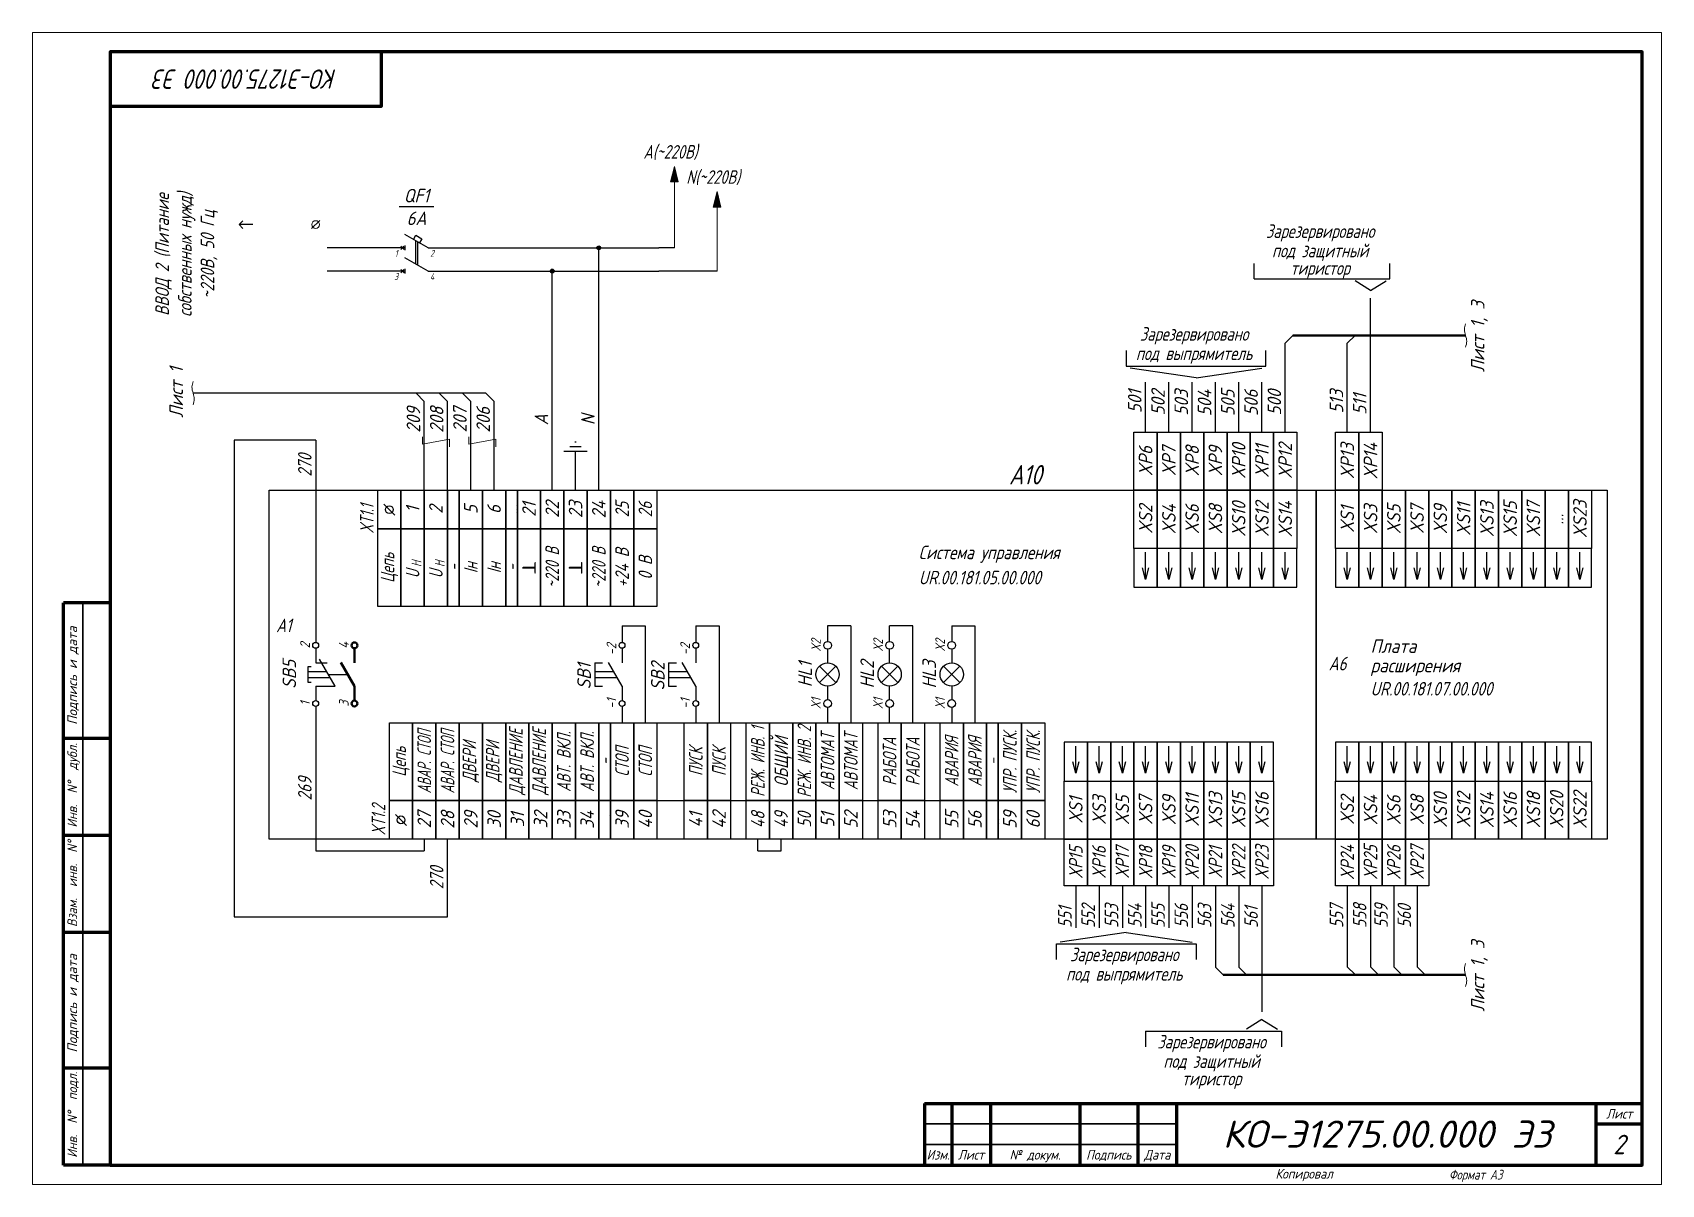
# Model space of a CAD drawing. Header units: millimetres. Extents: x -266 to 8003, y 0 to 8682.
# Drawn here: x 266.5 to 686.5, y 1200.2 to 1497.2 of the extents above; entities that cross this region are included whole.
import ezdxf
from ezdxf.enums import TextEntityAlignment as Align

# ---------------------------------------------------------------- set-up
doc = ezdxf.new("R2010")
doc.units = ezdxf.units.MM
doc.linetypes.add('CENTER', pattern=[2, 1.25, -0.25, 0.25, -0.25])
for name, color, linetype in [('10', 41, 'Continuous'), ('14', 21, 'Continuous'), ('4', 7, 'Continuous')]:
    doc.layers.add(name, color=color, linetype=linetype)
doc.styles.add('GENISO', font='geniso.shx', dxfattribs={"width": 1.1, "height": 4})
doc.styles.add('GENISO_1', font='geniso.shx', dxfattribs={"oblique": 15, "height": 3.5})
doc.styles.get("Standard").update_dxf_attribs({"font": 'txt.shx'})
doc.styles.add('гост', font='simplex.shx', dxfattribs={"oblique": 15, "height": 2.25})
doc.dimstyles.new('ISO-25', dxfattribs={"dimtxt": 2.5, "dimasz": 2.5, "dimexe": 1.25, "dimexo": 0.625, "dimtad": 1, "dimtxsty": 'Standard', "dimcen": 2.5, "dimadec": 0, "dimazin": 0, "dimtfac": 1, "dimtmove": 0, "dimatfit": 3, "dimfxl": 1, "dimarcsym": 0})

msp = doc.modelspace()

# ---------------------------------------------------------------- texts
at = {"linetype": 'CENTER', "lineweight": 40, "style": 'GENISO_1', "oblique": 15, "width": 0.9}
msp.add_text('КО-Э1275.00.000 Э3', height=5, rotation=180, dxfattribs=at).set_placement((321.5, 1485.25), align=Align.MIDDLE_CENTER)
at = {"lineweight": 20, "style": 'GENISO_1', "oblique": 15, "width": 0.85}
for s, p in [('A(~220В)', (430.97, 1464.75)), ('N(~220В)', (441.97, 1458.25))]:
    msp.add_text(s, height=3.5, dxfattribs=at).set_placement(p, align=Align.CENTER)
at = {"style": 'GENISO_1', "oblique": 15}
msp.add_text('QF1', height=3.5, dxfattribs=at).set_placement((365.5, 1452.41), align=Align.BOTTOM_CENTER)
msp.add_text('6A', height=3.5, dxfattribs=at).set_placement((365.5, 1449.36), align=Align.MIDDLE_CENTER)
at = {"lineweight": 20, "style": 'GENISO_1', "oblique": 15, "width": 0.85}
for s, p in [('Зарезервировано', (598.5, 1443.25)), ('под защитный', (598.5, 1438.25)), ('тиристор', (598.5, 1433.75)), ('Зарезервировано', (566, 1416.75)), ('под выпрямитель', (566, 1411.75)), ('Зарезервировано', (548, 1256.75)), ('под выпрямитель', (548, 1251.75)), ('Зарезервировано', (570.5, 1234.25)), ('под защитный', (570.5, 1229.25)), ('тиристор', (570.5, 1224.75))]:
    msp.add_text(s, height=3.5, dxfattribs=at).set_placement(p, align=Align.BOTTOM_CENTER)
at = {"style": 'GENISO_1', "oblique": 15, "width": 0.7}
for s, p in [('1', (360.27, 1440.33)), ('2', (369.52, 1440.33)), ('3', (360.27, 1434.33)), ('4', (369.52, 1434.33))]:
    msp.add_text(s, height=1.8, dxfattribs=at).set_placement(p, align=Align.MIDDLE_CENTER)
at = {"lineweight": -3, "style": 'GENISO_1', "oblique": 15}
for s, p in [('Лист 1, 3', (639.13, 1418.84)), ('Лист 1', (303.54, 1404.46)), ('Лист 1, 3', (639.13, 1253.96))]:
    msp.add_text(s, height=3.5, rotation=90, dxfattribs=at).set_placement(p, align=Align.MIDDLE_CENTER)
at = {"style": 'GENISO_1', "oblique": 15}
for s, p in [('501 ', (553.5, 1407.13)), ('502 ', (559.5, 1407.13)), ('503 ', (565.5, 1407.13)), ('504 ', (571.5, 1407.13)), ('505 ', (577.5, 1407.13)), ('506 ', (583.5, 1407.13)), ('500 ', (589.5, 1407.13)), ('513 ', (605.5, 1407.13)), ('511 ', (611.5, 1406.13))]:
    msp.add_text(s, height=3.5, rotation=90, dxfattribs=at).set_placement(p, align=Align.BOTTOM_RIGHT)
for s, p in [('209', (367.5, 1397.4)), ('208', (373.5, 1397.4)), ('207', (379.5, 1397.4)), ('206', (385.5, 1397.4)), ('А', (400.5, 1397.4)), ('N', (412.5, 1397.4))]:
    msp.add_text(s, height=3.5, rotation=90, dxfattribs=at).set_placement(p, align=Align.BOTTOM_CENTER)
at = {"style": 'GENISO', "oblique": 15}
for s, p in [('XP6', (553.5, 1386.75)), ('XP7', (559.5, 1386.75)), ('XP8', (565.5, 1386.75)), ('XP9', (571.5, 1386.75)), ('XP10', (577.5, 1386.75)), ('XP11', (583.5, 1386.75)), ('XP12', (589.5, 1386.75)), ('XP13', (605.5, 1386.75)), ('XP14', (611.5, 1386.75)), ('1', (364.5, 1374.25)), ('2', (370.5, 1374.25)), ('...', (375, 1374.25)), ('5', (379.5, 1374.25)), ('6', (385.5, 1374.25)), ('...', (390, 1374.25)), ('21', (394.5, 1374.25)), ('22', (400.5, 1374.25)), ('23', (406.5, 1374.25)), ('24', (412.5, 1374.25)), ('XS2', (553.5, 1371.75)), ('XS4', (559.5, 1371.75)), ('XS6', (565.5, 1371.75)), ('XS8', (571.5, 1371.75)), ('XS10', (577.5, 1371.75)), ('XS12', (583.5, 1371.75)), ('XS14', (589.5, 1371.75)), ('XS1', (605.5, 1371.75)), ('XS3', (611.5, 1371.75)), ('XS5', (617.5, 1371.75)), ('XS7', (623.5, 1371.75)), ('XS9', (629.5, 1371.75)), ('XS11', (635.5, 1371.75)), ('XS13', (641.5, 1371.75)), ('XS15', (647.5, 1371.75)), ('XS17', (653.5, 1371.75)), ('XS23', (665.5, 1371.75)), ('...', (659.5, 1371.75)), ('XS22', (665.5, 1296.75)), ('XS1', (535.5, 1296.75)), ('XS3', (541.5, 1296.75)), ('XS5', (547.5, 1296.75)), ('XS7', (553.5, 1296.75)), ('XS9', (559.5, 1296.75)), ('XS11', (565.5, 1296.75)), ('XS13', (571.5, 1296.75)), ('XS15', (577.5, 1296.75)), ('XS16', (583.5, 1296.75)), ('XS2', (605.5, 1296.75)), ('XS4', (611.5, 1296.75)), ('XS6', (617.5, 1296.75)), ('XS8', (623.5, 1296.75)), ('XS10', (629.5, 1296.75)), ('XS12', (635.5, 1296.75)), ('XS14', (641.5, 1296.75)), ('XS16', (647.5, 1296.75)), ('XS18', (653.5, 1296.75)), ('XS20', (659.5, 1296.75)), ('27', (367.5, 1294.25)), ('28', (373.5, 1294.25)), ('29', (379.5, 1294.25)), ('30', (385.5, 1294.25)), ('31', (391.5, 1294.25)), ('32', (397.5, 1294.25)), ('33', (403.5, 1294.25)), ('34', (409.5, 1294.25)), ('...', (414, 1294.25)), ('39', (418.5, 1294.25)), ('40', (424.5, 1294.25)), ('41', (437.5, 1294.25)), ('42', (443.5, 1294.25)), ('51', (471.5, 1294.25)), ('52', (477.5, 1294.25)), ('53', (487.5, 1294.25)), ('54', (493.5, 1294.25)), ('55', (503.5, 1294.25)), ('56', (509.5, 1294.25)), ('...', (514, 1294.25)), ('59', (518.5, 1294.25)), ('60', (524.5, 1294.25))]:
    msp.add_text(s, height=3.5, rotation=90, dxfattribs=at).set_placement(p, align=Align.MIDDLE)
at = {"style": 'GENISO_1', "oblique": 15, "width": 0.9}
for s, p in [('270', (339.5, 1382.75)), ('269', (339.5, 1299.25)), ('270', (373.5, 1276.37)), ('552 ', (541.5, 1266.37)), ('553 ', (547.5, 1266.37)), ('554 ', (553.5, 1266.37)), ('555 ', (559.5, 1266.37)), ('556 ', (565.5, 1266.37)), ('563 ', (571.5, 1266.37)), ('564 ', (577.5, 1266.37)), ('557', (605.5, 1266.37)), ('558 ', (611.5, 1266.37)), ('559 ', (617, 1266.37)), ('560 ', (623, 1266.37)), ('551 ', (535.5, 1266.37)), ('561 ', (583.5, 1266.37))]:
    msp.add_text(s, height=3.5, rotation=90, dxfattribs=at).set_placement(p, align=Align.BOTTOM_LEFT)
for s, height, p in [('A10', 5, (522.5, 1379.25)), ('A6', 3.5, (603, 1331.75))]:
    msp.add_text(s, height=height, dxfattribs=at).set_placement(p, align=Align.BOTTOM_CENTER)
at = {"oblique": 15}
for s, height, style, width, p in [('XT1.1   ', 3.5, 'GENISO', 0.8, (355.5, 1374.25)), ('X2', 2.5, 'GENISO_1', 0.9, (470.5, 1339.25)), ('X2', 2.5, 'GENISO_1', 0.9, (486.5, 1339.25)), ('X2', 2.5, 'GENISO_1', 0.9, (502.5, 1339.25)), ('X1', 2.5, 'GENISO_1', 0.9, (470.5, 1324.25)), ('X1', 2.5, 'GENISO_1', 0.9, (486.5, 1324.25)), ('X1', 2.5, 'GENISO_1', 0.9, (502.5, 1324.25)), ('XT1.2', 3.5, 'GENISO', 0.8, (358.5, 1294.25))]:
    msp.add_text(s, height=height, rotation=90, dxfattribs=dict(at, style=style, width=width)).set_placement(p, align=Align.BOTTOM_CENTER)
for s, height, style, width, p in [('25', 3.5, 'GENISO_1', 0.9, (418.5, 1374.25)), ('26', 3.5, 'GENISO_1', 0.9, (424.5, 1374.25)), ('Цепь', 3.5, 'GENISO', 0.8, (358.5, 1359.25)), ('H', 2.5, 'GENISO', 0.8, (365.5, 1360.25)), ('H', 2.5, 'GENISO', 0.8, (371.5, 1360.25)), ('Iн', 3.5, 'GENISO', 0.8, (379.5, 1359.25)), ('Iн', 3.5, 'GENISO', 0.8, (385.5, 1359.25)), ('~220 B', 3.5, 'GENISO', 0.8, (400.5, 1359.25)), ('~220 B', 3.5, 'GENISO', 0.8, (412.5, 1359.25)), ('+24 B', 3.5, 'GENISO_1', 0.9, (418.5, 1359.25)), ('0 B', 3.5, 'GENISO_1', 0.9, (424.5, 1359.25)), ('U  ', 3.5, 'GENISO', 0.8, (364.5, 1359.25)), ('U  ', 3.5, 'GENISO', 0.8, (370.5, 1359.25)), ('-', 3.5, 'GENISO', 0.8, (375, 1359.25)), ('-', 3.5, 'GENISO', 0.8, (390, 1359.25)), ('РЕЖ. ИНВ. 1', 3.5, 'GENISO', 0.75, (453.5, 1309.25)), ('РЕЖ. ИНВ. 2', 3.5, 'GENISO', 0.75, (465.5, 1309.25)), ('АВАР. СТОП', 3.5, 'GENISO', 0.7, (367.5, 1309.25)), ('АВАР. СТОП', 3.5, 'GENISO', 0.7, (373.5, 1309.25)), ('ДВЕРИ', 3.5, 'GENISO', 0.8, (379.5, 1309.25)), ('ДВЕРИ', 3.5, 'GENISO', 0.8, (385.5, 1309.25)), ('ДАВЛЕНИЕ', 3.5, 'GENISO', 0.8, (391.5, 1309.25)), ('ДАВЛЕНИЕ', 3.5, 'GENISO', 0.8, (397.5, 1309.25)), ('АВТ. ВКЛ.', 3.5, 'GENISO', 0.8, (403.5, 1309.25)), ('АВТ. ВКЛ.', 3.5, 'GENISO', 0.8, (409.5, 1309.25)), ('ОБЩИЙ', 3.5, 'GENISO', 0.9, (459.5, 1309.25)), ('АВТОМАТ', 3.5, 'GENISO', 0.8, (471.5, 1309.25)), ('АВТОМАТ', 3.5, 'GENISO', 0.8, (477.5, 1309.25)), ('РАБОТА', 3.5, 'GENISO', 0.8, (487.5, 1309.25)), ('РАБОТА', 3.5, 'GENISO', 0.8, (493.5, 1309.25)), ('АВАРИЯ', 3.5, 'GENISO', 0.8, (503.5, 1309.25)), ('АВАРИЯ', 3.5, 'GENISO', 0.8, (509.5, 1309.25)), ('УПР. ПУСК.', 3.5, 'GENISO', 0.8, (518.5, 1309.25)), ('УПР. ПУСК.', 3.5, 'GENISO', 0.8, (524.5, 1309.25)), ('Цепь', 3.5, 'GENISO', 0.8, (361.5, 1309.25)), ('СТОП', 3.5, 'GENISO', 0.8, (418.5, 1309.25)), ('СТОП', 3.5, 'GENISO', 0.8, (424.5, 1309.25)), ('ПУСК', 3.5, 'GENISO', 0.8, (437.5, 1309.25)), ('ПУСК', 3.5, 'GENISO', 0.8, (443.5, 1309.25)), ('-', 3.5, 'GENISO', 0.8, (414, 1309.25)), ('-', 3.5, 'GENISO', 0.8, (514, 1309.25)), ('48', 3.5, 'GENISO_1', 0.9, (453.5, 1294.25)), ('49', 3.5, 'GENISO_1', 0.9, (459.5, 1294.25)), ('50', 3.5, 'GENISO_1', 0.9, (465.5, 1294.25)), ('XP15', 3.5, 'GENISO', 0.9, (535.5, 1283.25)), ('XP16', 3.5, 'GENISO', 0.9, (541.5, 1283.25)), ('XP17', 3.5, 'GENISO', 0.9, (547.5, 1283.25)), ('XP18', 3.5, 'GENISO', 0.9, (553.5, 1283.25)), ('XP19', 3.5, 'GENISO', 0.9, (559.5, 1283.25)), ('XP20', 3.5, 'GENISO', 0.9, (565.5, 1283.25)), ('XP21', 3.5, 'GENISO', 0.9, (571.5, 1283.25)), ('XP22', 3.5, 'GENISO', 0.9, (577.5, 1283.25)), ('XP23', 3.5, 'GENISO', 0.9, (583.5, 1283.25)), ('XP24', 3.5, 'GENISO', 0.9, (605.5, 1283.25)), ('XP25', 3.5, 'GENISO', 0.9, (611.5, 1283.25)), ('XP26', 3.5, 'GENISO', 0.9, (617.5, 1283.25)), ('XP27', 3.5, 'GENISO', 0.9, (623.5, 1283.25))]:
    msp.add_text(s, height=height, rotation=90, dxfattribs=dict(at, style=style, width=width)).set_placement(p, align=Align.MIDDLE)
at = {"style": 'GENISO_1', "oblique": 15, "width": 0.9}
for s, p in [('Система управления', (495, 1360.42)), ('UR.00.181.05.00.000', (495, 1353.92)), ('UR.00.181.07.00.000', (611.5, 1325.25))]:
    msp.add_text(s, height=3.5, dxfattribs=at).set_placement(p, align=Align.BOTTOM_LEFT)
at = {"style": 'GENISO', "width": 1.5}
for p in [(394.5, 1359.25), (406.5, 1359.25)]:
    msp.add_text('T', height=3.5, rotation=270, dxfattribs=at).set_placement(p, align=Align.MIDDLE)
at = {"lineweight": 40, "style": 'GENISO_1', "oblique": 15, "width": 1.1}
for p in [(278, 1318.75), (278, 1234.25)]:
    msp.add_text('Подпись и дата', height=2.5, rotation=90, dxfattribs=at).set_placement(p)
at = {"style": 'GENISO_1', "oblique": 15, "width": 0.9}
msp.add_text(' A1', height=3.5, dxfattribs=at).set_placement((327.5, 1344.39), align=Align.MIDDLE_LEFT)
at = {"style": 'GENISO_1', "oblique": 15}
for s, p in [('Плата', (611.5, 1336.25)), ('расширения', (611.5, 1331.25))]:
    msp.add_text(s, height=3.5, dxfattribs=at).set_placement(p, align=Align.BOTTOM_LEFT)
at = {"lineweight": 40, "style": 'GENISO_1', "oblique": 15}
for s, p in [('Инв.  N%%d  дубл.', (278, 1292.25)), ('Взам.  инв.  N%%d', (278, 1266.62)), ('Инв.  N%%d  подл.', (278, 1207.12))]:
    msp.add_text(s, height=2.5, rotation=90, dxfattribs=at).set_placement(p)
for s, height, p in [('Лист', 2.5, (675.65, 1218.48)), ('2', 5, (675.61, 1210.55)), ('Изм.', 2.5, (500, 1207.9)), ('Лист', 2.5, (508.5, 1207.9)), ('№ докум.', 2.5, (525, 1207.9)), ('Подпись', 2.5, (544, 1207.9)), ('Дата', 2.5, (556.5, 1207.9)), ('Копировал', 2.5, (594.38, 1203))]:
    msp.add_text(s, height=height, dxfattribs=at).set_placement(p, align=Align.MIDDLE_CENTER)
at = {"lineweight": 70, "style": 'гост', "oblique": 15}
msp.add_text('КО-Э1275.00.000 Э3', height=7, dxfattribs=at).set_placement((615.79, 1213.23), align=Align.MIDDLE_CENTER)
at = {"lineweight": 20, "insert": (314.3, 1440), "char_height": 3.5, "width": 37.4112, "attachment_point": 8, "rotation": 90, "style": 'GENISO_1'}
msp.add_mtext('\\pxqct2;{\\fGOST 2.304 type A|b0|i0|c0|p34;ВВОД 2 (Питание собственных нужд) ~220В, 50 Гц}', dxfattribs=at)
at = {"lineweight": 40, "insert": (631.72, 1204.01), "char_height": 2.5, "width": 19.2268, "attachment_point": 1, "style": 'GENISO_1'}
msp.add_mtext('\\pxt4;{\\FCS_Gost2304|c0;Формат А3}', dxfattribs=at)

# ---------------------------------------------------------------- blocks, each defined once
blk = doc.blocks.new('ZEM')
for p, q in [((-2.5, 0), (2.5, 0)), ((-1.25, -1), (1.25, -1)), ((-0.125, -2), (0.125, -2))]:
    blk.add_line(p, q)
blk = doc.blocks.new('hl')
at = {"layer": '14'}
for p, q in [((5.12, -2.12), (0.88, 2.12)), ((0.88, -2.12), (5.12, 2.12))]:
    blk.add_line(p, q, dxfattribs=at)
blk.add_circle((3, 0), 3, dxfattribs=at)
at = {"layer": '14', "style": 'GENISO_1', "oblique": 15}
blk.add_attdef('HL', text='', height=3.5, dxfattribs=at).set_placement((3, 3), align=Align.BOTTOM_CENTER)
blk = doc.blocks.new('Кнопка НО')
at = {"layer": '14'}
for p, q in [((10.5, 7), (4.5, 7)), ((4.5, 7), (4.5, 5)), ((6.75, 7), (6.75, 1.3)), ((8.25, 7), (8.25, 2.17)), ((10.5, 7), (10.5, 5)), ((4.5, 0), (0.75, 0)), ((4.5, 0), (10.56, 3.5)), ((14.25, 0), (10.5, 0))]:
    blk.add_line(p, q, dxfattribs=at)
for centre in [(0, 0), (15, 0)]:
    blk.add_circle(centre, 0.75, dxfattribs=at)
at = {"layer": '10', "style": 'GENISO_1', "oblique": 15}
blk.add_attdef('SB', text='', height=3.5, dxfattribs=at).set_placement((7.5, 7), align=Align.BOTTOM_CENTER)
at = {"layer": '4', "style": 'GENISO_1', "oblique": 15}
for tag, p in [('N1', (0, 0.75)), ('N2', (15, 0.75))]:
    blk.add_attdef(tag, text='', height=2.5, dxfattribs=at).set_placement(p, align=Align.BOTTOM_CENTER)
blk = doc.blocks.new('Кнопка НЗ')
at = {"layer": '14'}
for p, q in [((4.5, 0), (0.75, 0)), ((4.5, 0), (4.5, -5)), ((9.5, 2), (5.5, 2)), ((5.5, 2), (5.5, 1.12)), ((6.75, 2), (6.75, -3.7)), ((8.25, 2), (8.25, -2.83)), ((9.5, 1.12), (9.5, 2)), ((10.5, 0), (10.5, -3)), ((14.25, 0), (10.5, 0)), ((4.5, -5), (11.43, -1))]:
    blk.add_line(p, q, dxfattribs=at)
for centre in [(0, 0), (15, 0)]:
    blk.add_circle(centre, 0.75, dxfattribs=at)
at = {"layer": '10', "style": 'GENISO_1', "oblique": 15}
blk.add_attdef('SB', text='', height=3.5, dxfattribs=at).set_placement((7.5, 2), align=Align.BOTTOM_CENTER)
at = {"layer": '4', "style": 'GENISO_1', "oblique": 15}
for tag, p in [('N1', (0, 0.75)), ('N2', (15, 0.75))]:
    blk.add_attdef(tag, text='', height=2.5, dxfattribs=at).set_placement(p, align=Align.BOTTOM_CENTER)
blk = doc.blocks.new('Конт НО')
at = {"lineweight": 40}
for p, q in [((4.5, 0), (0.75, 0)), ((4.5, 0), (10.56, 3.5)), ((14.25, 0), (10.5, 0))]:
    blk.add_line(p, q, dxfattribs=at)
for centre in [(0, 0), (15, 0)]:
    blk.add_circle(centre, 0.75, dxfattribs=at)
blk = doc.blocks.new('Стрелка')
at = {"lineweight": 20}
blk.add_hatch(color=256, dxfattribs=at).paths.add_polyline_path([(4, 0), (0, 1), (0, -1)])
for p, q in [((4, 0), (0, 1)), ((0, 1), (0, -1)), ((0, -1), (4, 0))]:
    blk.add_line(p, q, dxfattribs=at)

# ---------------------------------------------------------------- hatches: boundary and pattern name
for points in [[(413, 1441.75, -1), (412, 1441.75, -1)], [(401, 1435.75, -1), (400, 1435.75, -1)]]:
    msp.add_hatch(color=256).paths.add_polyline_path(points)

# ---------------------------------------------------------------- linework, layer by layer
at = {"lineweight": 20}
for p, q in [((432, 1458.75), (432, 1441.75)), ((443, 1452.25), (443, 1435.75)), ((338.44, 1446.69), (340.56, 1448.81)), ((367.03, 1393.03), (367.03, 1391.11)), ((367.03, 1391.11), (373.98, 1392.39)), ((373.98, 1392.39), (373.98, 1390.47)), ((379.03, 1393.03), (379.03, 1391.11)), ((379.03, 1391.11), (385.98, 1392.39)), ((385.98, 1392.39), (385.98, 1390.47))]:
    msp.add_line(p, q, dxfattribs=at)
for p, q in [((361.06, 1452.41), (369.95, 1452.41)), ((319.75, 1447.75), (320.75, 1448.75)), ((323.32, 1447.75), (319.75, 1447.75)), ((320.75, 1446.75), (319.75, 1447.75)), ((368.5, 1441.75), (362.5, 1445.21)), ((364.72, 1443.93), (365.33, 1444.97)), ((365.33, 1444.97), (366.89, 1444.07)), ((362.5, 1441.75), (342.5, 1441.75)), ((362.27, 1442.17), (361.43, 1441.32)), ((362.28, 1441.33), (361.43, 1442.17)), ((362.5, 1442.35), (362.5, 1441.15)), ((365.24, 1443.63), (365.24, 1437.63)), ((365.77, 1443.33), (366.29, 1443.03)), ((365.77, 1443.33), (365.77, 1437.33)), ((366.89, 1444.07), (366.29, 1443.03)), ((368.5, 1441.75), (428, 1441.75)), ((412.5, 1379.25), (412.5, 1441.75)), ((432, 1441.75), (428, 1441.75)), ((368.5, 1435.75), (362.5, 1439.21)), ((581.5, 1433.75), (581.5, 1437.75)), ((616.5, 1433.75), (616.5, 1437.75)), ((362.5, 1435.75), (342.5, 1435.75)), ((362.27, 1436.17), (361.43, 1435.32)), ((362.28, 1435.33), (361.43, 1436.17)), ((362.5, 1436.35), (362.5, 1435.15)), ((368.5, 1435.75), (428, 1435.75)), ((400.5, 1379.25), (400.5, 1435.75)), ((443, 1435.75), (428, 1435.75)), ((581.5, 1433.75), (616.5, 1433.75)), ((611.5, 1430.75), (607.5, 1433.25)), ((611.5, 1430.75), (615.5, 1433.25)), ((611.5, 1394.25), (611.5, 1428.75)), ((589.5, 1417.13), (591.5, 1419.13)), ((589.5, 1394.25), (589.5, 1417.13)), ((605.5, 1417.13), (607.5, 1419.13)), ((605.5, 1394.25), (605.5, 1417.13)), ((548.5, 1415.25), (548.5, 1411.25)), ((548.5, 1411.25), (584.5, 1411.25)), ((584.5, 1411.25), (584.5, 1415.25)), ((566.5, 1408.25), (549.5, 1410.75)), ((553.5, 1394.25), (553.5, 1407.13)), ((559.5, 1394.25), (559.5, 1407.13)), ((565.5, 1394.25), (565.5, 1407.13)), ((566.5, 1408.25), (583.5, 1410.75)), ((571.5, 1394.25), (571.5, 1407.13)), ((577.5, 1394.25), (577.5, 1407.13)), ((583.5, 1394.25), (583.5, 1407.13)), ((383.38, 1404.25), (307.91, 1404.25)), ((365.38, 1404.25), (367.5, 1402.13)), ((371.38, 1404.25), (373.5, 1402.13)), ((377.38, 1404.25), (379.5, 1402.13)), ((383.38, 1404.25), (385.5, 1402.13)), ((367.5, 1379.25), (367.5, 1402.13)), ((373.5, 1379.25), (373.5, 1402.13)), ((379.5, 1379.25), (379.5, 1402.13)), ((385.5, 1379.25), (385.5, 1402.13)), ((339.5, 1392.13), (318.5, 1392.13)), ((318.5, 1392.13), (318.5, 1269.25)), ((339.5, 1392.13), (339.5, 1340)), ((406.5, 1379.25), (406.5, 1389.25)), ((359.92, 1372.84), (357.09, 1375.66)), ((418.5, 1344.25), (424.5, 1344.25)), ((418.5, 1344.25), (418.5, 1340)), ((424.5, 1344.25), (424.5, 1319.25)), ((437.5, 1344.25), (443.5, 1344.25)), ((437.5, 1344.25), (437.5, 1340)), ((443.5, 1344.25), (443.5, 1319.25)), ((477.5, 1344.25), (471.5, 1344.25)), ((471.5, 1344.25), (471.5, 1340.25)), ((477.5, 1344.25), (477.5, 1319.25)), ((487.5, 1340.25), (487.5, 1344.25)), ((493.5, 1344.25), (487.5, 1344.25)), ((493.5, 1319.25), (493.5, 1344.25)), ((503.5, 1344.25), (503.5, 1340.25)), ((503.5, 1344.25), (509.5, 1344.25)), ((509.5, 1344.25), (509.5, 1319.25)), ((471.5, 1338.25), (471.5, 1334.75)), ((487.5, 1334.75), (487.5, 1338.25)), ((503.5, 1338.25), (503.5, 1334.75)), ((471.5, 1328.75), (471.5, 1325.25)), ((487.5, 1325.25), (487.5, 1328.75)), ((503.5, 1328.75), (503.5, 1325.25)), ((339.5, 1323.5), (339.5, 1286.25)), ((418.5, 1323.5), (418.5, 1319.25)), ((437.5, 1323.5), (437.5, 1319.25)), ((471.5, 1323.25), (471.5, 1319.25)), ((487.5, 1319.25), (487.5, 1323.25)), ((503.5, 1323.25), (503.5, 1319.25)), ((362.92, 1292.84), (360.09, 1295.66)), ((339.5, 1286.25), (367.5, 1286.25)), ((367.5, 1289.25), (367.5, 1286.25)), ((373.5, 1269.25), (373.5, 1289.25)), ((453.5, 1286.25), (453.5, 1289.25)), ((453.5, 1286.25), (459.5, 1286.25)), ((459.5, 1286.25), (459.5, 1289.25)), ((535.5, 1277.25), (535.5, 1266.37)), ((541.5, 1277.25), (541.5, 1266.37)), ((547.5, 1277.25), (547.5, 1266.37)), ((553.5, 1277.25), (553.5, 1266.37)), ((559.5, 1277.25), (559.5, 1266.37)), ((565.5, 1277.25), (565.5, 1266.37)), ((571.5, 1277.25), (571.5, 1256.25)), ((577.5, 1277.25), (577.5, 1256.25)), ((583.5, 1277.25), (583.5, 1244.75)), ((605.5, 1277.25), (605.5, 1256.37)), ((611.5, 1277.25), (611.5, 1256.37)), ((617.5, 1277.25), (617.5, 1256.37)), ((623.5, 1277.25), (623.5, 1256.37)), ((318.5, 1269.25), (373.5, 1269.25)), ((548.5, 1265.25), (531.5, 1262.75)), ((548.5, 1265.25), (565.5, 1262.75)), ((530.5, 1258.25), (530.5, 1262.25)), ((530.5, 1262.25), (566.5, 1262.25)), ((566.5, 1262.25), (566.5, 1258.25)), ((571.5, 1256.25), (573.5, 1254.25)), ((577.5, 1256.25), (579.5, 1254.25)), ((605.5, 1256.37), (607.5, 1254.37)), ((611.5, 1256.37), (613.5, 1254.37)), ((617.5, 1256.37), (619.5, 1254.37)), ((623.5, 1256.37), (625.5, 1254.37)), ((553.5, 1239.75), (588.5, 1239.75)), ((553.5, 1239.75), (553.5, 1235.75)), ((583.5, 1242.75), (579.5, 1240.25)), ((583.5, 1242.75), (587.5, 1240.25)), ((588.5, 1239.75), (588.5, 1235.75))]:
    msp.add_line(p, q)
at = {"lineweight": 40}
for p, q in [((636, 1419.13), (591.5, 1419.13)), ((636, 1254.25), (573.5, 1254.25))]:
    msp.add_line(p, q, dxfattribs=at)
at = {"lineweight": 60}
for p, q in [((274.5, 1205.25), (274.5, 1350.25)), ((286.5, 1350.25), (274.5, 1350.25)), ((286.5, 1315.25), (274.5, 1315.25)), ((286.5, 1290.25), (274.5, 1290.25)), ((286.5, 1265.25), (274.5, 1265.25)), ((286.5, 1230.25), (274.5, 1230.25)), ((496.5, 1221.15), (681.5, 1221.15)), ((496.5, 1221.15), (496.5, 1205.25)), ((503.5, 1221.15), (503.5, 1205.25)), ((513.5, 1221.15), (513.5, 1205.25)), ((536.5, 1221.15), (536.5, 1205.25)), ((551.5, 1221.15), (551.5, 1205.25)), ((561.5, 1221.15), (561.5, 1205.25)), ((669.71, 1205.25), (669.71, 1221.15)), ((669.71, 1215.85), (681.5, 1215.85)), ((286.5, 1205.25), (274.5, 1205.25))]:
    msp.add_line(p, q, dxfattribs=at)
at = {"lineweight": 30}
for p, q in [((279.5, 1205.25), (279.5, 1350.25)), ((496.5, 1215.85), (561.5, 1215.85)), ((496.5, 1210.55), (561.5, 1210.55))]:
    msp.add_line(p, q, dxfattribs=at)
at = {"ltscale": 0.15}
for p, q in [((342.77, 1331.75), (347.77, 1331.75)), ((427.5, 1319.25), (434.5, 1319.25)), ((446.5, 1319.25), (450.5, 1319.25)), ((480.5, 1319.25), (484.5, 1319.25)), ((496.5, 1319.25), (500.5, 1319.25)), ((427.5, 1299.25), (434.5, 1299.25)), ((446.5, 1299.25), (450.5, 1299.25)), ((480.5, 1299.25), (484.5, 1299.25)), ((496.5, 1299.25), (500.5, 1299.25))]:
    msp.add_line(p, q, dxfattribs=at)
at = {"lineweight": 20}
msp.add_lwpolyline([(266.5, 1200.25), (686.5, 1200.25), (686.5, 1497.25), (266.5, 1497.25)], close=True, dxfattribs=at)
at = {"lineweight": 60}
msp.add_lwpolyline([(286.5, 1205.25), (681.5, 1205.25), (681.5, 1492.25), (286.5, 1492.25)], close=True, dxfattribs=at)
msp.add_lwpolyline([(286.5, 1478.25), (356.5, 1478.25), (356.5, 1492.25)], dxfattribs=at)
for points in [[(550.5, 1379.25), (550.5, 1394.25), (556.5, 1394.25), (556.5, 1379.25)], [(556.5, 1379.25), (556.5, 1394.25), (562.5, 1394.25), (562.5, 1379.25)], [(562.5, 1379.25), (562.5, 1394.25), (568.5, 1394.25), (568.5, 1379.25)], [(568.5, 1379.25), (568.5, 1394.25), (574.5, 1394.25), (574.5, 1379.25)], [(574.5, 1379.25), (574.5, 1394.25), (580.5, 1394.25), (580.5, 1379.25)], [(580.5, 1379.25), (580.5, 1394.25), (586.5, 1394.25), (586.5, 1379.25)], [(586.5, 1379.25), (586.5, 1394.25), (592.5, 1394.25), (592.5, 1379.25)], [(602.5, 1379.25), (602.5, 1394.25), (608.5, 1394.25), (608.5, 1379.25)], [(608.5, 1379.25), (608.5, 1394.25), (614.5, 1394.25), (614.5, 1379.25)], [(327.5, 1289.25), (327.5, 1379.25), (597.5, 1379.25), (597.5, 1289.25)], [(355.5, 1369.25), (355.5, 1379.25), (361.5, 1379.25), (361.5, 1369.25)], [(361.5, 1369.25), (361.5, 1379.25), (367.5, 1379.25), (367.5, 1369.25)], [(367.5, 1369.25), (367.5, 1379.25), (373.5, 1379.25), (373.5, 1369.25)], [(373.5, 1369.25), (373.5, 1379.25), (376.5, 1379.25), (376.5, 1369.25)], [(376.5, 1369.25), (376.5, 1379.25), (382.5, 1379.25), (382.5, 1369.25)], [(382.5, 1369.25), (382.5, 1379.25), (388.5, 1379.25), (388.5, 1369.25)], [(388.5, 1369.25), (388.5, 1379.25), (391.5, 1379.25), (391.5, 1369.25)], [(391.5, 1369.25), (391.5, 1379.25), (397.5, 1379.25), (397.5, 1369.25)], [(397.5, 1369.25), (397.5, 1379.25), (403.5, 1379.25), (403.5, 1369.25)], [(403.5, 1369.25), (403.5, 1379.25), (409.5, 1379.25), (409.5, 1369.25)], [(409.5, 1369.25), (409.5, 1379.25), (415.5, 1379.25), (415.5, 1369.25)], [(415.5, 1369.25), (415.5, 1379.25), (421.5, 1379.25), (421.5, 1369.25)], [(421.5, 1369.25), (421.5, 1379.25), (427.5, 1379.25), (427.5, 1369.25)], [(550.5, 1364.25), (550.5, 1379.25), (556.5, 1379.25), (556.5, 1364.25)], [(556.5, 1364.25), (556.5, 1379.25), (562.5, 1379.25), (562.5, 1364.25)], [(562.5, 1364.25), (562.5, 1379.25), (568.5, 1379.25), (568.5, 1364.25)], [(568.5, 1364.25), (568.5, 1379.25), (574.5, 1379.25), (574.5, 1364.25)], [(574.5, 1364.25), (574.5, 1379.25), (580.5, 1379.25), (580.5, 1364.25)], [(580.5, 1364.25), (580.5, 1379.25), (586.5, 1379.25), (586.5, 1364.25)], [(586.5, 1364.25), (586.5, 1379.25), (592.5, 1379.25), (592.5, 1364.25)], [(597.5, 1289.25), (597.5, 1379.25), (672.5, 1379.25), (672.5, 1289.25)], [(602.5, 1364.25), (602.5, 1379.25), (608.5, 1379.25), (608.5, 1364.25)], [(608.5, 1364.25), (608.5, 1379.25), (614.5, 1379.25), (614.5, 1364.25)], [(614.5, 1364.25), (614.5, 1379.25), (620.5, 1379.25), (620.5, 1364.25)], [(620.5, 1364.25), (620.5, 1379.25), (626.5, 1379.25), (626.5, 1364.25)], [(626.5, 1364.25), (626.5, 1379.25), (632.5, 1379.25), (632.5, 1364.25)], [(632.5, 1364.25), (632.5, 1379.25), (638.5, 1379.25), (638.5, 1364.25)], [(638.5, 1364.25), (638.5, 1379.25), (644.5, 1379.25), (644.5, 1364.25)], [(644.5, 1364.25), (644.5, 1379.25), (650.5, 1379.25), (650.5, 1364.25)], [(650.5, 1364.25), (650.5, 1379.25), (656.5, 1379.25), (656.5, 1364.25)], [(656.5, 1364.25), (656.5, 1379.25), (662.5, 1379.25), (662.5, 1364.25)], [(662.5, 1364.25), (662.5, 1379.25), (668.5, 1379.25), (668.5, 1364.25)], [(355.5, 1349.25), (355.5, 1369.25), (361.5, 1369.25), (361.5, 1349.25)], [(361.5, 1349.25), (361.5, 1369.25), (367.5, 1369.25), (367.5, 1349.25)], [(367.5, 1349.25), (367.5, 1369.25), (373.5, 1369.25), (373.5, 1349.25)], [(373.5, 1349.25), (373.5, 1369.25), (376.5, 1369.25), (376.5, 1349.25)], [(376.5, 1349.25), (376.5, 1369.25), (382.5, 1369.25), (382.5, 1349.25)], [(382.5, 1349.25), (382.5, 1369.25), (388.5, 1369.25), (388.5, 1349.25)], [(388.5, 1349.25), (388.5, 1369.25), (391.5, 1369.25), (391.5, 1349.25)], [(391.5, 1349.25), (391.5, 1369.25), (397.5, 1369.25), (397.5, 1349.25)], [(397.5, 1349.25), (397.5, 1369.25), (403.5, 1369.25), (403.5, 1349.25)], [(403.5, 1349.25), (403.5, 1369.25), (409.5, 1369.25), (409.5, 1349.25)], [(409.5, 1349.25), (409.5, 1369.25), (415.5, 1369.25), (415.5, 1349.25)], [(415.5, 1349.25), (415.5, 1369.25), (421.5, 1369.25), (421.5, 1349.25)], [(421.5, 1349.25), (421.5, 1369.25), (427.5, 1369.25), (427.5, 1349.25)], [(556.5, 1354.25), (556.5, 1364.25), (550.5, 1364.25), (550.5, 1354.25)], [(562.5, 1354.25), (562.5, 1364.25), (556.5, 1364.25), (556.5, 1354.25)], [(568.5, 1354.25), (568.5, 1364.25), (562.5, 1364.25), (562.5, 1354.25)], [(574.5, 1354.25), (574.5, 1364.25), (568.5, 1364.25), (568.5, 1354.25)], [(580.5, 1354.25), (580.5, 1364.25), (574.5, 1364.25), (574.5, 1354.25)], [(586.5, 1354.25), (586.5, 1364.25), (580.5, 1364.25), (580.5, 1354.25)], [(592.5, 1354.25), (592.5, 1364.25), (586.5, 1364.25), (586.5, 1354.25)], [(608.5, 1354.25), (608.5, 1364.25), (602.5, 1364.25), (602.5, 1354.25)], [(614.5, 1354.25), (614.5, 1364.25), (608.5, 1364.25), (608.5, 1354.25)], [(620.5, 1354.25), (620.5, 1364.25), (614.5, 1364.25), (614.5, 1354.25)], [(626.5, 1354.25), (626.5, 1364.25), (620.5, 1364.25), (620.5, 1354.25)], [(632.5, 1354.25), (632.5, 1364.25), (626.5, 1364.25), (626.5, 1354.25)], [(638.5, 1354.25), (638.5, 1364.25), (632.5, 1364.25), (632.5, 1354.25)], [(644.5, 1354.25), (644.5, 1364.25), (638.5, 1364.25), (638.5, 1354.25)], [(650.5, 1354.25), (650.5, 1364.25), (644.5, 1364.25), (644.5, 1354.25)], [(656.5, 1354.25), (656.5, 1364.25), (650.5, 1364.25), (650.5, 1354.25)], [(662.5, 1354.25), (662.5, 1364.25), (656.5, 1364.25), (656.5, 1354.25)], [(668.5, 1354.25), (668.5, 1364.25), (662.5, 1364.25), (662.5, 1354.25)], [(358.5, 1299.25), (358.5, 1319.25), (364.5, 1319.25), (364.5, 1299.25)], [(364.5, 1299.25), (364.5, 1319.25), (370.5, 1319.25), (370.5, 1299.25)], [(370.5, 1299.25), (370.5, 1319.25), (376.5, 1319.25), (376.5, 1299.25)], [(376.5, 1299.25), (376.5, 1319.25), (382.5, 1319.25), (382.5, 1299.25)], [(382.5, 1299.25), (382.5, 1319.25), (388.5, 1319.25), (388.5, 1299.25)], [(388.5, 1299.25), (388.5, 1319.25), (394.5, 1319.25), (394.5, 1299.25)], [(394.5, 1299.25), (394.5, 1319.25), (400.5, 1319.25), (400.5, 1299.25)], [(400.5, 1299.25), (400.5, 1319.25), (406.5, 1319.25), (406.5, 1299.25)], [(406.5, 1299.25), (406.5, 1319.25), (412.5, 1319.25), (412.5, 1299.25)], [(412.5, 1299.25), (412.5, 1319.25), (415.5, 1319.25), (415.5, 1299.25)], [(415.5, 1299.25), (415.5, 1319.25), (421.5, 1319.25), (421.5, 1299.25)], [(421.5, 1299.25), (421.5, 1319.25), (427.5, 1319.25), (427.5, 1299.25)], [(434.5, 1299.25), (434.5, 1319.25), (440.5, 1319.25), (440.5, 1299.25)], [(440.5, 1299.25), (440.5, 1319.25), (446.5, 1319.25), (446.5, 1299.25)], [(450.5, 1299.25), (450.5, 1319.25), (456.5, 1319.25), (456.5, 1299.25)], [(456.5, 1299.25), (456.5, 1319.25), (462.5, 1319.25), (462.5, 1299.25)], [(462.5, 1299.25), (462.5, 1319.25), (468.5, 1319.25), (468.5, 1299.25)], [(468.5, 1299.25), (468.5, 1319.25), (474.5, 1319.25), (474.5, 1299.25)], [(474.5, 1299.25), (474.5, 1319.25), (480.5, 1319.25), (480.5, 1299.25)], [(484.5, 1299.25), (484.5, 1319.25), (490.5, 1319.25), (490.5, 1299.25)], [(490.5, 1299.25), (490.5, 1319.25), (496.5, 1319.25), (496.5, 1299.25)], [(500.5, 1299.25), (500.5, 1319.25), (506.5, 1319.25), (506.5, 1299.25)], [(506.5, 1299.25), (506.5, 1319.25), (512.5, 1319.25), (512.5, 1299.25)], [(512.5, 1299.25), (512.5, 1319.25), (515.5, 1319.25), (515.5, 1299.25)], [(515.5, 1299.25), (515.5, 1319.25), (521.5, 1319.25), (521.5, 1299.25)], [(521.5, 1299.25), (521.5, 1319.25), (527.5, 1319.25), (527.5, 1299.25)], [(538.5, 1304.25), (538.5, 1314.25), (532.5, 1314.25), (532.5, 1304.25)], [(544.5, 1304.25), (544.5, 1314.25), (538.5, 1314.25), (538.5, 1304.25)], [(550.5, 1304.25), (550.5, 1314.25), (544.5, 1314.25), (544.5, 1304.25)], [(556.5, 1304.25), (556.5, 1314.25), (550.5, 1314.25), (550.5, 1304.25)], [(562.5, 1304.25), (562.5, 1314.25), (556.5, 1314.25), (556.5, 1304.25)], [(568.5, 1304.25), (568.5, 1314.25), (562.5, 1314.25), (562.5, 1304.25)], [(574.5, 1304.25), (574.5, 1314.25), (568.5, 1314.25), (568.5, 1304.25)], [(580.5, 1304.25), (580.5, 1314.25), (574.5, 1314.25), (574.5, 1304.25)], [(586.5, 1304.25), (586.5, 1314.25), (580.5, 1314.25), (580.5, 1304.25)], [(608.5, 1304.25), (608.5, 1314.25), (602.5, 1314.25), (602.5, 1304.25)], [(614.5, 1304.25), (614.5, 1314.25), (608.5, 1314.25), (608.5, 1304.25)], [(620.5, 1304.25), (620.5, 1314.25), (614.5, 1314.25), (614.5, 1304.25)], [(626.5, 1304.25), (626.5, 1314.25), (620.5, 1314.25), (620.5, 1304.25)], [(632.5, 1304.25), (632.5, 1314.25), (626.5, 1314.25), (626.5, 1304.25)], [(638.5, 1304.25), (638.5, 1314.25), (632.5, 1314.25), (632.5, 1304.25)], [(644.5, 1304.25), (644.5, 1314.25), (638.5, 1314.25), (638.5, 1304.25)], [(650.5, 1304.25), (650.5, 1314.25), (644.5, 1314.25), (644.5, 1304.25)], [(656.5, 1304.25), (656.5, 1314.25), (650.5, 1314.25), (650.5, 1304.25)], [(662.5, 1304.25), (662.5, 1314.25), (656.5, 1314.25), (656.5, 1304.25)], [(668.5, 1304.25), (668.5, 1314.25), (662.5, 1314.25), (662.5, 1304.25)], [(532.5, 1289.25), (532.5, 1304.25), (538.5, 1304.25), (538.5, 1289.25)], [(538.5, 1289.25), (538.5, 1304.25), (544.5, 1304.25), (544.5, 1289.25)], [(544.5, 1289.25), (544.5, 1304.25), (550.5, 1304.25), (550.5, 1289.25)], [(550.5, 1289.25), (550.5, 1304.25), (556.5, 1304.25), (556.5, 1289.25)], [(556.5, 1289.25), (556.5, 1304.25), (562.5, 1304.25), (562.5, 1289.25)], [(562.5, 1289.25), (562.5, 1304.25), (568.5, 1304.25), (568.5, 1289.25)], [(568.5, 1289.25), (568.5, 1304.25), (574.5, 1304.25), (574.5, 1289.25)], [(574.5, 1289.25), (574.5, 1304.25), (580.5, 1304.25), (580.5, 1289.25)], [(580.5, 1289.25), (580.5, 1304.25), (586.5, 1304.25), (586.5, 1289.25)], [(602.5, 1289.25), (602.5, 1304.25), (608.5, 1304.25), (608.5, 1289.25)], [(608.5, 1289.25), (608.5, 1304.25), (614.5, 1304.25), (614.5, 1289.25)], [(614.5, 1289.25), (614.5, 1304.25), (620.5, 1304.25), (620.5, 1289.25)], [(620.5, 1289.25), (620.5, 1304.25), (626.5, 1304.25), (626.5, 1289.25)], [(626.5, 1289.25), (626.5, 1304.25), (632.5, 1304.25), (632.5, 1289.25)], [(632.5, 1289.25), (632.5, 1304.25), (638.5, 1304.25), (638.5, 1289.25)], [(638.5, 1289.25), (638.5, 1304.25), (644.5, 1304.25), (644.5, 1289.25)], [(644.5, 1289.25), (644.5, 1304.25), (650.5, 1304.25), (650.5, 1289.25)], [(650.5, 1289.25), (650.5, 1304.25), (656.5, 1304.25), (656.5, 1289.25)], [(656.5, 1289.25), (656.5, 1304.25), (662.5, 1304.25), (662.5, 1289.25)], [(662.5, 1289.25), (662.5, 1304.25), (668.5, 1304.25), (668.5, 1289.25)], [(358.5, 1289.25), (358.5, 1299.25), (364.5, 1299.25), (364.5, 1289.25)], [(364.5, 1289.25), (364.5, 1299.25), (370.5, 1299.25), (370.5, 1289.25)], [(370.5, 1289.25), (370.5, 1299.25), (376.5, 1299.25), (376.5, 1289.25)], [(376.5, 1289.25), (376.5, 1299.25), (382.5, 1299.25), (382.5, 1289.25)], [(382.5, 1289.25), (382.5, 1299.25), (388.5, 1299.25), (388.5, 1289.25)], [(388.5, 1289.25), (388.5, 1299.25), (394.5, 1299.25), (394.5, 1289.25)], [(394.5, 1289.25), (394.5, 1299.25), (400.5, 1299.25), (400.5, 1289.25)], [(400.5, 1289.25), (400.5, 1299.25), (406.5, 1299.25), (406.5, 1289.25)], [(406.5, 1289.25), (406.5, 1299.25), (412.5, 1299.25), (412.5, 1289.25)], [(412.5, 1289.25), (412.5, 1299.25), (415.5, 1299.25), (415.5, 1289.25)], [(415.5, 1289.25), (415.5, 1299.25), (421.5, 1299.25), (421.5, 1289.25)], [(421.5, 1289.25), (421.5, 1299.25), (427.5, 1299.25), (427.5, 1289.25)], [(434.5, 1289.25), (434.5, 1299.25), (440.5, 1299.25), (440.5, 1289.25)], [(440.5, 1289.25), (440.5, 1299.25), (446.5, 1299.25), (446.5, 1289.25)], [(450.5, 1289.25), (450.5, 1299.25), (456.5, 1299.25), (456.5, 1289.25)], [(456.5, 1289.25), (456.5, 1299.25), (462.5, 1299.25), (462.5, 1289.25)], [(462.5, 1289.25), (462.5, 1299.25), (468.5, 1299.25), (468.5, 1289.25)], [(468.5, 1289.25), (468.5, 1299.25), (474.5, 1299.25), (474.5, 1289.25)], [(474.5, 1289.25), (474.5, 1299.25), (480.5, 1299.25), (480.5, 1289.25)], [(484.5, 1289.25), (484.5, 1299.25), (490.5, 1299.25), (490.5, 1289.25)], [(490.5, 1289.25), (490.5, 1299.25), (496.5, 1299.25), (496.5, 1289.25)], [(500.5, 1289.25), (500.5, 1299.25), (506.5, 1299.25), (506.5, 1289.25)], [(506.5, 1289.25), (506.5, 1299.25), (512.5, 1299.25), (512.5, 1289.25)], [(512.5, 1289.25), (512.5, 1299.25), (515.5, 1299.25), (515.5, 1289.25)], [(515.5, 1289.25), (515.5, 1299.25), (521.5, 1299.25), (521.5, 1289.25)], [(521.5, 1289.25), (521.5, 1299.25), (527.5, 1299.25), (527.5, 1289.25)], [(532.5, 1277.25), (532.5, 1289.25), (538.5, 1289.25), (538.5, 1277.25)], [(538.5, 1277.25), (538.5, 1289.25), (544.5, 1289.25), (544.5, 1277.25)], [(544.5, 1277.25), (544.5, 1289.25), (550.5, 1289.25), (550.5, 1277.25)], [(550.5, 1277.25), (550.5, 1289.25), (556.5, 1289.25), (556.5, 1277.25)], [(556.5, 1277.25), (556.5, 1289.25), (562.5, 1289.25), (562.5, 1277.25)], [(562.5, 1277.25), (562.5, 1289.25), (568.5, 1289.25), (568.5, 1277.25)], [(568.5, 1277.25), (568.5, 1289.25), (574.5, 1289.25), (574.5, 1277.25)], [(574.5, 1277.25), (574.5, 1289.25), (580.5, 1289.25), (580.5, 1277.25)], [(580.5, 1277.25), (580.5, 1289.25), (586.5, 1289.25), (586.5, 1277.25)], [(602.5, 1277.25), (602.5, 1289.25), (608.5, 1289.25), (608.5, 1277.25)], [(608.5, 1277.25), (608.5, 1289.25), (614.5, 1289.25), (614.5, 1277.25)], [(614.5, 1277.25), (614.5, 1289.25), (620.5, 1289.25), (620.5, 1277.25)], [(620.5, 1277.25), (620.5, 1289.25), (626.5, 1289.25), (626.5, 1277.25)]]:
    msp.add_lwpolyline(points, close=True)
at = {"lineweight": 20}
msp.add_circle((339.5, 1447.75), 1, dxfattribs=at)
for centre, radius in [((412.5, 1441.75), 0.501), ((400.5, 1435.75), 0.501), ((358.5, 1374.25), 1), ((471.5, 1339.25), 1), ((487.5, 1339.25), 1), ((503.5, 1339.25), 1), ((471.5, 1324.25), 1), ((487.5, 1324.25), 1), ((503.5, 1324.25), 1), ((361.5, 1294.25), 1)]:
    msp.add_circle(centre, radius)
for points in [[(636, 1422.13), (635.71, 1420.75), (636, 1419.13), (636.3, 1417.67), (636, 1416.13)], [(307.91, 1407.25), (307.61, 1405.87), (307.91, 1404.25), (308.21, 1402.79), (307.91, 1401.25)], [(636, 1257.25), (635.71, 1255.87), (636, 1254.25), (636.3, 1252.79), (636, 1251.25)]]:
    msp.add_spline(points, degree=3, dxfattribs=at)

# ---------------------------------------------------------------- block references
at = {"lineweight": 20, "xscale": -1, "rotation": 270}
for p in [(432, 1458.75), (443, 1452.25)]:
    msp.add_blockref('Стрелка', p, dxfattribs=at)
at = {"xscale": 1.200000000000045, "yscale": 1.199999999999989, "zscale": 1.2, "rotation": 180}
msp.add_blockref('ZEM', (406.5, 1389.25), dxfattribs=at)
ref = msp.add_blockref('Кнопка НЗ', (339.5, 1324.25), dxfattribs=dict(rotation=90))
ref.add_attrib('N1', '1', dxfattribs={"layer": '4', "height": 2.5, "rotation": 90, "style": 'GENISO_1', "oblique": 15}).set_placement((338.75, 1324.25), align=Align.BOTTOM_CENTER)
ref.add_attrib('N2', '2', dxfattribs={"layer": '4', "height": 2.5, "rotation": 90, "style": 'GENISO_1', "oblique": 15}).set_placement((338.75, 1339.25), align=Align.BOTTOM_CENTER)
ref.add_attrib('SB', 'SB5', dxfattribs={"layer": '14', "height": 3.5, "rotation": 90, "style": 'GENISO_1', "oblique": 15}).set_placement((335.5, 1331.75), align=Align.BOTTOM_CENTER)
ref = msp.add_blockref('Конт НО', (349.5, 1324.25), dxfattribs=dict(rotation=90))
ref.add_attrib('N1', '3', dxfattribs={"layer": '4', "height": 2.5, "rotation": 90, "style": 'GENISO_1', "oblique": 15}).set_placement((348.75, 1324.25), align=Align.BOTTOM_CENTER)
ref.add_attrib('N2', '4', dxfattribs={"layer": '4', "height": 2.5, "rotation": 90, "style": 'GENISO_1', "oblique": 15}).set_placement((348.75, 1339.25), align=Align.BOTTOM_CENTER)
ref = msp.add_blockref('Кнопка НО', (418.5, 1324.25), dxfattribs=dict(rotation=90))
ref.add_attrib('N1', '-1', dxfattribs={"layer": '4', "height": 2.5, "rotation": 90, "style": 'GENISO_1', "oblique": 15}).set_placement((417.75, 1324.25), align=Align.BOTTOM_CENTER)
ref.add_attrib('N2', '-2', dxfattribs={"layer": '4', "height": 2.5, "rotation": 90, "style": 'GENISO_1', "oblique": 15}).set_placement((417.75, 1338.25), align=Align.BOTTOM_CENTER)
ref.add_attrib('SB', 'SB1', dxfattribs={"layer": '14', "height": 3.5, "rotation": 90, "style": 'GENISO_1', "oblique": 15}).set_placement((411.5, 1331.25), align=Align.BOTTOM_CENTER)
ref = msp.add_blockref('Кнопка НО', (437.5, 1324.25), dxfattribs=dict(rotation=90))
ref.add_attrib('N1', '-1', dxfattribs={"layer": '4', "height": 2.5, "rotation": 90, "style": 'GENISO_1', "oblique": 15}).set_placement((436.75, 1324.25), align=Align.BOTTOM_CENTER)
ref.add_attrib('N2', '-2', dxfattribs={"layer": '4', "height": 2.5, "rotation": 90, "style": 'GENISO_1', "oblique": 15}).set_placement((436.75, 1338.25), align=Align.BOTTOM_CENTER)
ref.add_attrib('SB', 'SB2', dxfattribs={"layer": '14', "height": 3.5, "rotation": 90, "style": 'GENISO_1', "oblique": 15}).set_placement((430.5, 1331.25), align=Align.BOTTOM_CENTER)
at = {"rotation": 90}
for p, values in [((487.5, 1328.75), {'HL': 'HL2'}), ((503.5, 1328.75), {'HL': 'HL3'}), ((471.5, 1328.75), {'HL': 'HL1'})]:
    msp.add_blockref('hl', p, dxfattribs=at).add_auto_attribs(values)

msp.set_redraw_order([(e.dxf.handle, doc.entitydb.next_handle()) for e in msp.query("TEXT MTEXT ATTDEF DIMENSION ARC_DIMENSION")])  # texts and dimensions are drawn at this point

# ---------------------------------------------------------------- leaders
for points in [[(553.5, 1356.25), (553.5, 1363.25)], [(559.5, 1356.25), (559.5, 1363.25)], [(565.5, 1356.25), (565.5, 1363.25)], [(571.5, 1356.25), (571.5, 1363.25)], [(577.5, 1356.25), (577.5, 1363.25)], [(583.5, 1356.25), (583.5, 1363.25)], [(589.5, 1356.25), (589.5, 1363.25)], [(605.5, 1356.25), (605.5, 1363.25)], [(611.5, 1356.25), (611.5, 1363.25)], [(617.5, 1356.25), (617.5, 1363.25)], [(623.5, 1356.25), (623.5, 1363.25)], [(629.5, 1356.25), (629.5, 1363.25)], [(635.5, 1356.25), (635.5, 1363.25)], [(641.5, 1356.25), (641.5, 1363.25)], [(647.5, 1356.25), (647.5, 1363.25)], [(653.5, 1356.25), (653.5, 1363.25)], [(659.5, 1356.25), (659.5, 1363.25)], [(665.5, 1356.25), (665.5, 1363.25)], [(535.5, 1306.25), (535.5, 1313.25)], [(541.5, 1306.25), (541.5, 1313.25)], [(547.5, 1306.25), (547.5, 1313.25)], [(553.5, 1306.25), (553.5, 1313.25)], [(559.5, 1306.25), (559.5, 1313.25)], [(565.5, 1306.25), (565.5, 1313.25)], [(571.5, 1306.25), (571.5, 1313.25)], [(577.5, 1306.25), (577.5, 1313.25)], [(583.5, 1306.25), (583.5, 1313.25)], [(605.5, 1306.25), (605.5, 1313.25)], [(611.5, 1306.25), (611.5, 1313.25)], [(617.5, 1306.25), (617.5, 1313.25)], [(623.5, 1306.25), (623.5, 1313.25)], [(629.5, 1306.25), (629.5, 1313.25)], [(635.5, 1306.25), (635.5, 1313.25)], [(641.5, 1306.25), (641.5, 1313.25)], [(647.5, 1306.25), (647.5, 1313.25)], [(653.5, 1306.25), (653.5, 1313.25)], [(659.5, 1306.25), (659.5, 1313.25)], [(665.5, 1306.25), (665.5, 1313.25)]]:
    msp.add_leader(points, dimstyle='ISO-25', override={"dimasz": 3, "dimgap": 0.625, "dimtad": 0, "dimldrblk": 'OPEN30'})

doc.saveas('drawing.dxf')
